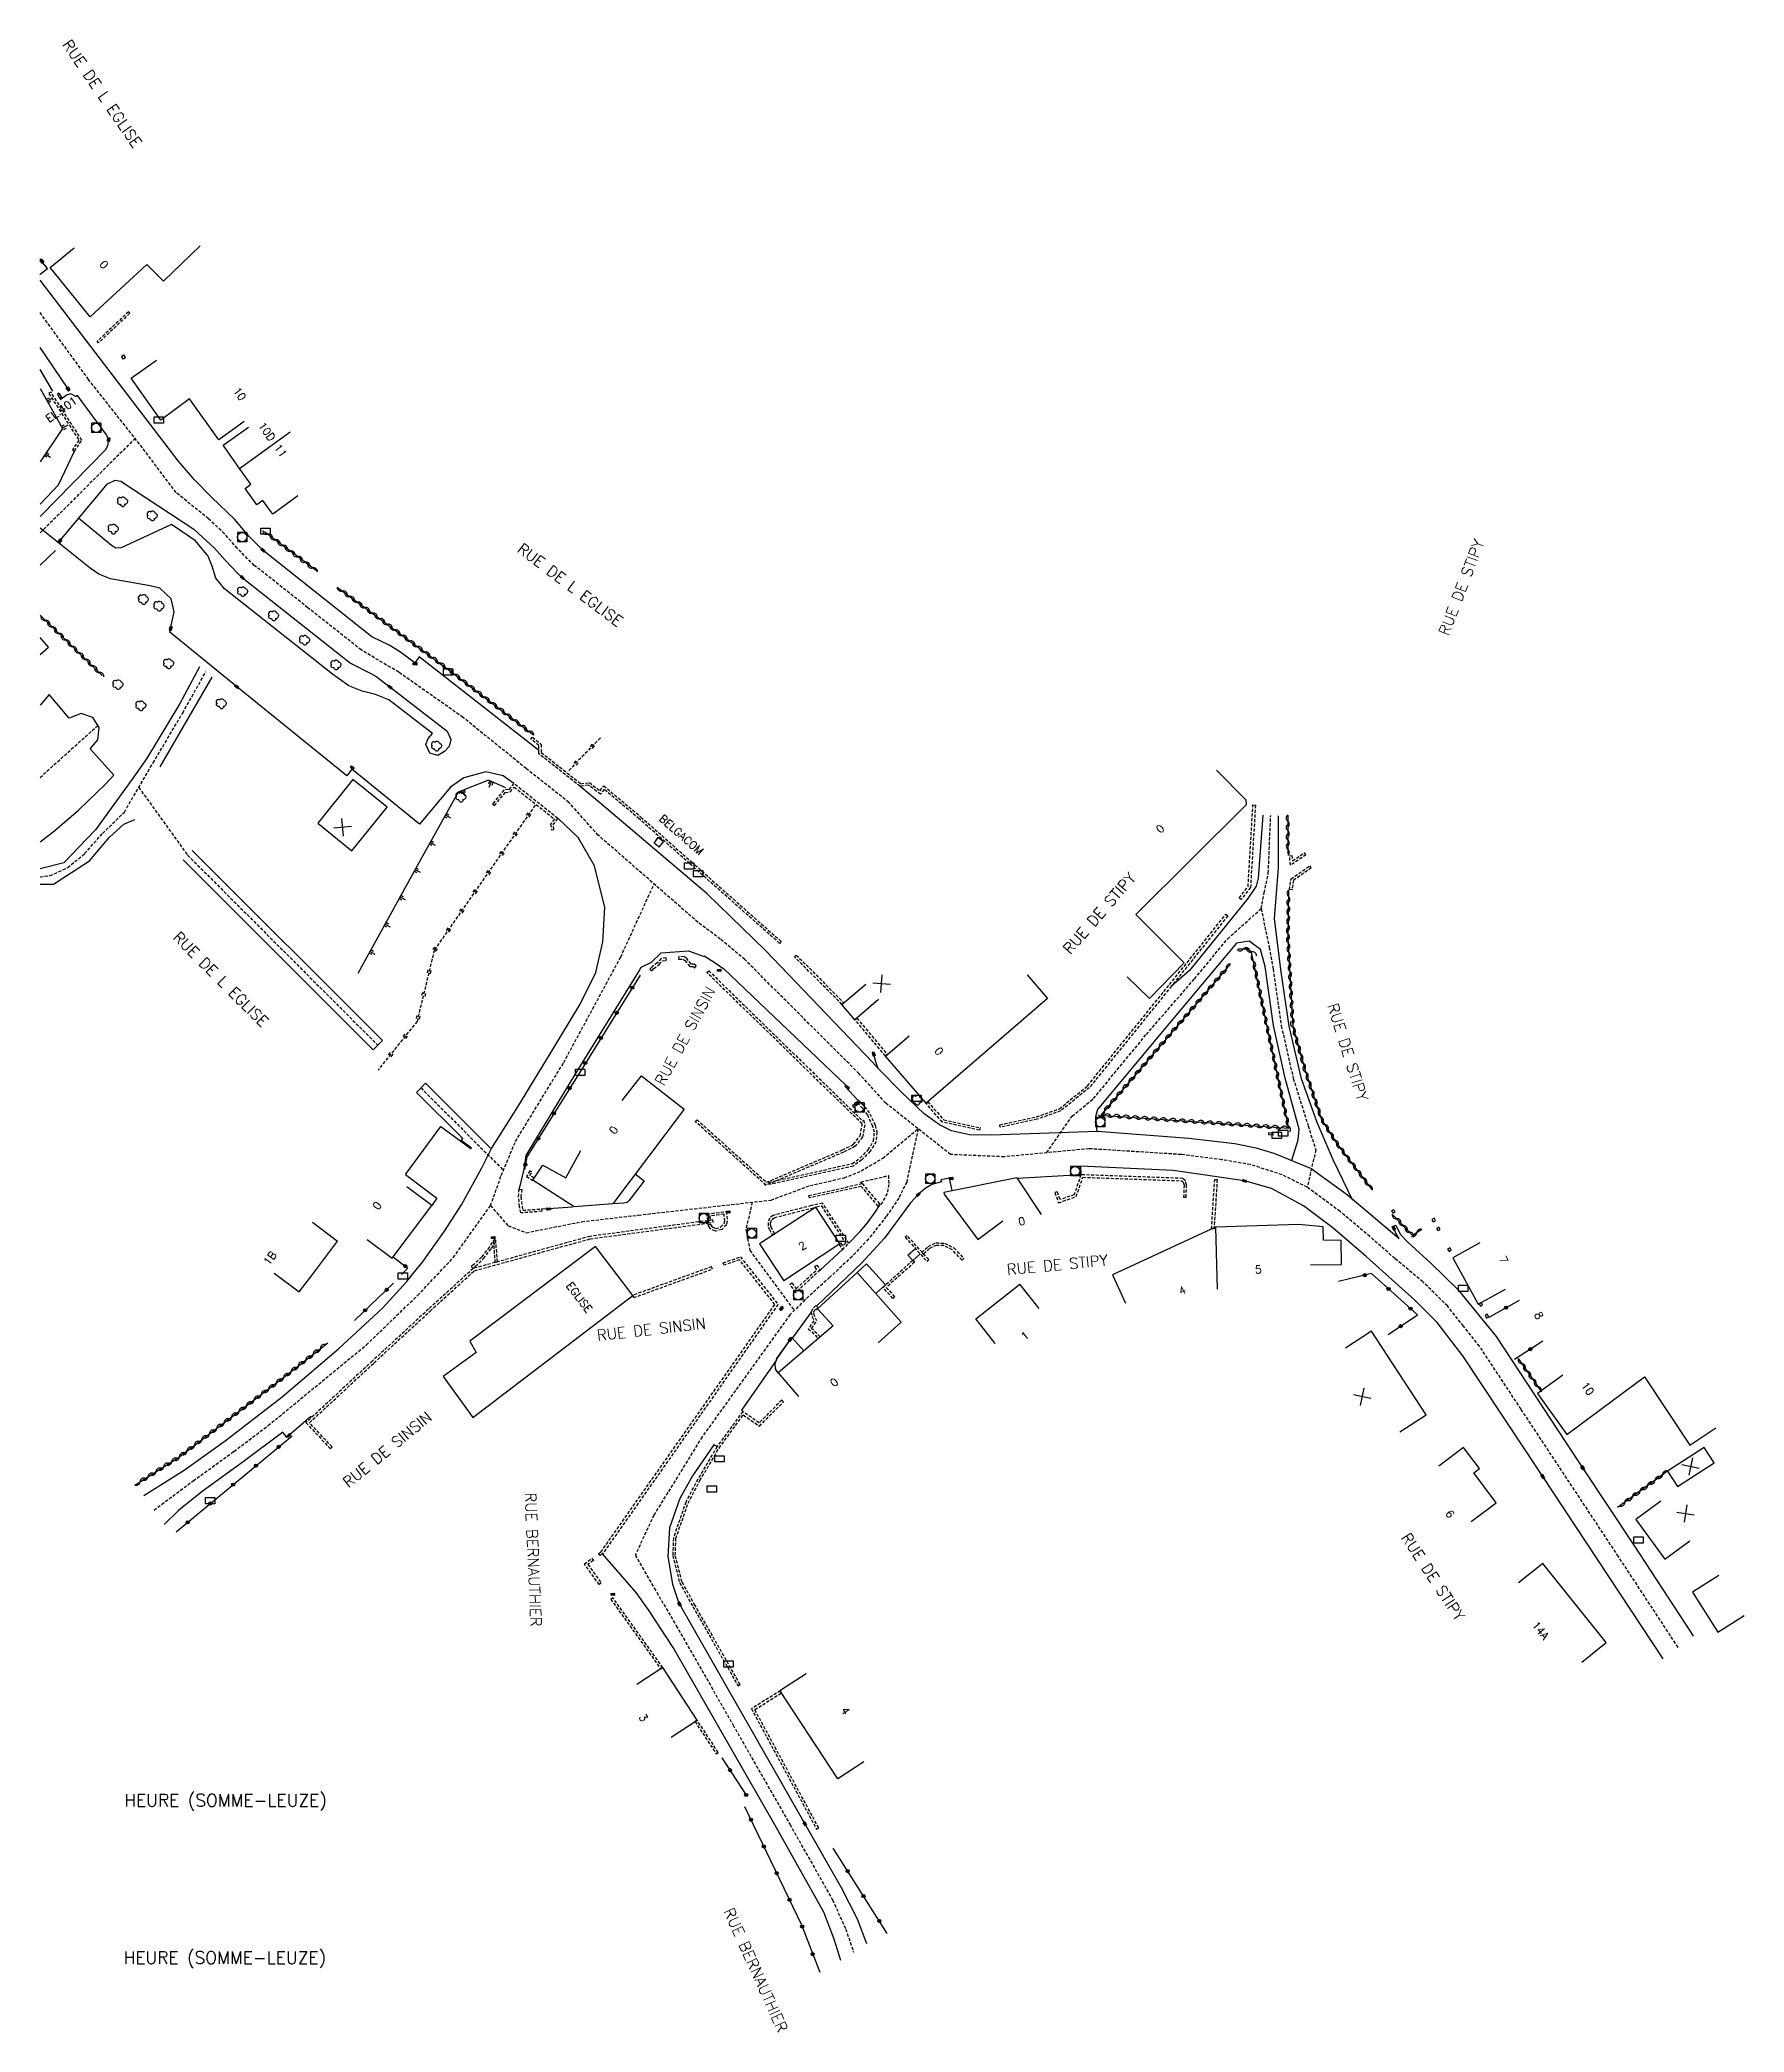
# Model space of a CAD drawing. Header units: millimetres. Extents: x 216000 to 216273, y 109476 to 109989.
# Drawn here: x 216000 to 216273.4, y 109476 to 109795.6 of the extents above; entities that cross this region are included whole.
import ezdxf
from ezdxf.enums import TextEntityAlignment as Align

# ---------------------------------------------------------------- set-up
doc = ezdxf.new("R2010")
doc.units = ezdxf.units.MM
doc.linetypes.add('DASHED', pattern=[0.75, 0.5, -0.25])
doc.layers.get('0').update_dxf_attribs({"linetype": 'CONTINUOUS'})
for name, color, linetype in [('W0001', 6, 'DASHED'), ('W0008', 7, 'CONTINUOUS'), ('W0100', 7, 'CONTINUOUS'), ('W0105', 7, 'CONTINUOUS'), ('W0112', 1, 'DASHED'), ('W0211', 2, 'CONTINUOUS'), ('W0220', 5, 'DASHED'), ('W0300', 7, 'CONTINUOUS'), ('W0310', 3, 'CONTINUOUS'), ('W0322', 7, 'CONTINUOUS'), ('W0400', 7, 'CONTINUOUS'), ('W0420', 7, 'CONTINUOUS'), ('W0980', 7, 'CONTINUOUS'), ('W0984', 7, 'CONTINUOUS'), ('W0989', 7, 'CONTINUOUS'), ('W0991', 7, 'CONTINUOUS'), ('W1102', 7, 'CONTINUOUS'), ('W1471', 7, 'CONTINUOUS')]:
    doc.layers.add(name, color=color, linetype=linetype)
doc.styles.get("Standard").update_dxf_attribs({"font": 'romans.shx', "width": 0.85})

msp = doc.modelspace()

# ---------------------------------------------------------------- texts
at = {"layer": 'W0980'}
for p in [(216029.76, 109513.04), (216029.65, 109487.8)]:
    msp.add_text('HEURE (SOMME-LEUZE)', height=2, dxfattribs=at).set_placement(p, align=Align.MIDDLE)
at = {"layer": 'W0984'}
for s, rotation, p in [('EL.401', 35.2809, (216003.42, 109736.27)), ('BELGACOM', 318.6406, (216102.9, 109668.05)), ('EGLISE', 307.1796, (216086.54, 109593.85)), ('8', 301.5805, (216240.47, 109590.93))]:
    msp.add_text(s, height=1.25, rotation=rotation, dxfattribs=at).set_placement(p, align=Align.MIDDLE)
at = {"layer": 'W0989'}
for s, rotation, p in [('RUE DE L EGLISE', 304.486, (216009.98, 109786.94)), ('RUE DE L EGLISE', 322.9757, (216085.07, 109708.14)), ('RUE DE STIPY', 69.0332, (216228.05, 109707.75)), ('RUE DE STIPY', 49.0172, (216169.98, 109655.47)), ('RUE DE L EGLISE', 315.0404, (216029.01, 109644.89)), ('RUE DE SINSIN', 61.5994, (216103.49, 109635.77)), ('RUE DE STIPY', 287.4977, (216209.81, 109633.19)), ('RUE DE STIPY', 5.4765, (216163.22, 109599.07)), ('RUE DE SINSIN', 6.457, (216098.08, 109588.73)), ('RUE DE SINSIN', 39.4153, (216055.72, 109569.45)), ('RUE BERNAUTHIER', 272.4717, (216079.15, 109551.8)), ('RUE DE STIPY', 303.3308, (216223.5, 109549.02)), ('RUE BERNAUTHIER', 294.1691, (216114.84, 109485.95))]:
    msp.add_text(s, height=1.75, rotation=rotation, dxfattribs=at).set_placement(p, align=Align.MIDDLE)
at = {"layer": 'W0991'}
for s, height, rotation, p in [('0', 1.25, 309.0412, (216010.26, 109759.51)), ('10', 1.25, 305.5272, (216032.03, 109738.78)), ('10D', 1.249, 305.3571, (216036.4, 109732.73)), ('11', 1.25, 305.938, (216038.6, 109729.66)), ('0', 1.25, 44.8705, (216179.72, 109669.01)), ('0', 1.25, 310.6461, (216144.22, 109633.33)), ('0', 1.25, 52.9991, (216092.02, 109620.68)), ('0', 1.25, 53.0376, (216054.08, 109608.56)), ('0', 1.25, 11.3457, (216157.51, 109606.06)), ('1B', 1.25, 52.9231, (216036.89, 109600.13)), ('2', 1.25, 33.0495, (216122.31, 109602.13)), ('5', 1.25, 1.6007, (216195.47, 109598.32)), ('7', 1.25, 298.9747, (216234.83, 109599.86)), ('4', 1.25, 24.8624, (216183.27, 109594.95)), ('1', 1.25, 38.2969, (216158.02, 109587.69)), ('0', 1.25, 40.6762, (216127.41, 109580.21)), ('10', 1.25, 305.524, (216248.32, 109579.21)), ('6', 1.25, 306.8196, (216226.23, 109559.11)), ('14A', 1.25, 308.6722, (216240.74, 109540.44)), ('4', 1.25, 303.2949, (216129.22, 109527.52)), ('3', 1.25, 303.0639, (216096.81, 109526.42))]:
    msp.add_text(s, height=height, rotation=rotation, dxfattribs=at).set_placement(p, align=Align.MIDDLE)

# ---------------------------------------------------------------- blocks, each defined once
blk = doc.blocks.new('T400')
for p, q in [((-0.15, 0.3), (0.15, 0.3)), ((-0.15, -0.25), (-0.15, 0.3)), ((-0.15, 0.15), (0.15, 0.15)), ((-0.15, 0), (0.15, 0)), ((0.15, 0.3), (0.15, -0.25)), ((-0.15, -0.15), (0.15, -0.15)), ((-0.15, -0.25), (-0.15, -0.3)), ((-0.15, -0.3), (0.15, -0.3)), ((0.15, -0.3), (0.15, -0.25))]:
    blk.add_line(p, q)
blk = doc.blocks.new('T1471')
at = {"color": 0, "linetype": 'Continuous', "flags": 128}
blk.add_lwpolyline([(-0.75, -0.5), (-0.75, 0.5), (0.75, 0.5), (0.75, -0.5), (-0.75, -0.5)], dxfattribs=at)
blk = doc.blocks.new('t991o')
at = {"color": 0, "linetype": 'Continuous'}
for p, q in [((-1, 1), (1, -1)), ((-1, -1), (1, 1))]:
    blk.add_line(p, q, dxfattribs=at)
blk = doc.blocks.new('T420')
for p, q in [((0.75, 0.75), (-0.75, 0.75)), ((-0.75, 0.75), (-0.75, -0.75)), ((0.75, 0.75), (0.75, -0.75)), ((0.75, -0.75), (-0.75, -0.75))]:
    blk.add_line(p, q)
blk.add_ellipse((0, 0), major_axis=(-0.53, 0.53), ratio=1, start_param=3.926991, end_param=10.210176)
blk = doc.blocks.new('T300')
for p, q in [((-0.8, 0.51), (-0.86, 0.34)), ((-0.86, 0.34), (-0.86, 0.17)), ((-0.86, 0.17), (-0.74, 0.06)), ((-0.69, 0.63), (-0.8, 0.51)), ((-0.8, -0.06), (-0.74, 0.06)), ((-0.74, 0.06), (-0.69, 0.11)), ((-0.57, 0.69), (-0.69, 0.63)), ((-0.46, 0.69), (-0.57, 0.69)), ((-0.29, 0.63), (-0.46, 0.69)), ((-0.29, 0.63), (-0.17, 0.74)), ((-0.23, 0.57), (-0.29, 0.63)), ((-0.17, 0.74), (-0.06, 0.8)), ((-0.06, 0.8), (0.06, 0.8)), ((0.06, 0.8), (0.23, 0.74)), ((0.23, 0.74), (0.34, 0.63)), ((0.34, 0.63), (0.4, 0.51)), ((0.46, 0.46), (0.34, 0.46)), ((0.4, 0.51), (0.4, 0.46)), ((0.57, 0.4), (0.46, 0.46)), ((0.57, 0.4), (0.69, 0.29)), ((0.69, 0.29), (0.74, 0.17)), ((0.74, 0.06), (0.69, -0.17)), ((0.74, 0.17), (0.74, 0.06)), ((-0.8, -0.17), (-0.8, -0.06)), ((-0.8, -0.23), (-0.8, -0.17)), ((-0.74, -0.34), (-0.8, -0.23)), ((-0.69, -0.4), (-0.74, -0.34)), ((-0.51, -0.46), (-0.69, -0.4)), ((-0.4, -0.46), (-0.51, -0.46)), ((-0.4, -0.46), (-0.34, -0.46)), ((-0.34, -0.46), (-0.34, -0.4)), ((-0.34, -0.51), (-0.34, -0.46)), ((-0.29, -0.63), (-0.34, -0.51)), ((-0.17, -0.74), (-0.29, -0.63)), ((-0.06, -0.8), (-0.17, -0.74)), ((0.06, -0.8), (-0.06, -0.8)), ((0.17, -0.74), (0.06, -0.8)), ((0.23, -0.69), (0.17, -0.74)), ((0.29, -0.46), (0.23, -0.46)), ((0.29, -0.63), (0.23, -0.69)), ((0.46, -0.4), (0.29, -0.46)), ((0.34, -0.51), (0.29, -0.63)), ((0.34, -0.51), (0.34, -0.46)), ((0.57, -0.34), (0.46, -0.4)), ((0.63, -0.29), (0.57, -0.34)), ((0.69, -0.17), (0.63, -0.29))]:
    blk.add_line(p, q)
blk = doc.blocks.new('t220o')
at = {"color": 0, "linetype": 'Continuous'}
for p, q in [((-0.25, 0.25), (0.25, 0.25)), ((-0.25, -0.25), (0.25, -0.25))]:
    blk.add_line(p, q, dxfattribs=at)
blk = doc.blocks.new('t310o')
at = {"color": 0, "linetype": 'Continuous'}
for centre, start, end in [((-0.5, 0.38), 216.8699, 323.1304), ((0.5, -0.37), 36.8699, 143.1303)]:
    blk.add_arc(centre, 0.625, start, end, dxfattribs=at)
blk = doc.blocks.new('t322o')
at = {"color": 0, "linetype": 'Continuous'}
for radius in [0.25, 0.15]:
    blk.add_circle((0, 0), radius, dxfattribs=at)
blk = doc.blocks.new('t211o')
at = {"color": 0, "linetype": 'Continuous'}
for p, q in [((-0.29, 0.5), (-0.29, 0)), ((0, 1), (0, 0)), ((0.29, 0.5), (0.29, 0))]:
    blk.add_line(p, q, dxfattribs=at)

# ---------------------------------------------------------------- linework, layer by layer
at = {"layer": 'W0001'}
msp.add_line((216061.13, 109627.45), (216074.35, 109614.23), dxfattribs=at)
for points in [[(216262.82, 109537.7), (216253.23, 109552.3), (216237.62, 109575.92), (216230.95, 109586.02), (216228.38, 109589.24), (216225.81, 109592.47), (216221.86, 109596.35), (216217.37, 109600.09), (216213.35, 109603.6), (216208.58, 109607.63), (216203.32, 109611.51), (216199.27, 109613.52), (216194.19, 109615.15), (216189.61, 109615.93), (216183.07, 109616.76), (216168.3, 109617.69), (216154.7, 109616.39), (216146.08, 109616.76), (216135.69, 109625.02), (216131.39, 109629.75), (216113.07, 109648.03), (216109.15, 109651.32), (216105.57, 109654), (216089.55, 109667.99), (216084.87, 109673.25), (216078.02, 109678.66), (216067.86, 109686.88), (216057.55, 109694.13), (216051.54, 109697.7), (216042.96, 109704.48), (216034.38, 109711.27), (216031.62, 109714), (216029.6, 109716.35), (216027.03, 109718.74), (216021.82, 109722.95), (216016.43, 109730.13), (216007.78, 109741.09), (216000, 109751.82)], [(216015.28, 109731.66), (216000, 109716.44)], [(216000, 109661.32), (216001.61, 109661.5), (216004.44, 109662.78), (216007.16, 109665.04), (216010.02, 109668.27), (216013.53, 109671.7), (216018.15, 109679.6), (216022.89, 109687.58), (216026.58, 109694.17)], [(216000, 109677.25), (216009.29, 109685.6)], [(216015.84, 109675.65), (216023.68, 109664.78), (216054.2, 109634.3)], [(216161.5, 109617.04), (216165.6, 109622.94), (216169.02, 109625.73), (216177.5, 109636.03), (216185.22, 109644.93), (216190.55, 109651.37), (216195.92, 109656.2), (216196.42, 109658.73), (216197.07, 109661.91), (216197.45, 109671.15)], [(216018.3, 109559.74), (216024.58, 109564.42), (216031.12, 109569.15), (216036.6, 109573.28), (216052.36, 109586.23), (216060.59, 109594.17), (216066.31, 109600.23), (216072.27, 109608.56), (216074.01, 109613.41), (216076.28, 109618.85), (216084.02, 109631.52), (216093.17, 109648.44), (216098.52, 109660.16)], [(216195.92, 109656.2), (216197.21, 109649.98), (216197.85, 109646.49), (216199.15, 109637.41), (216201.08, 109628.95), (216203.47, 109621.37), (216204.68, 109617.51), (216203.32, 109611.51)], [(216072.27, 109608.56), (216075.12, 109605.33), (216077.99, 109604.22), (216086.94, 109605.99), (216096, 109607.05), (216117.32, 109609.46), (216123.55, 109611.81), (216129.06, 109613.03), (216131.77, 109614.13), (216135.21, 109616.19), (216140.89, 109620.89), (216139.05, 109612.35), (216137.78, 109609.75), (216135.77, 109606.84), (216132.92, 109603.22), (216130.28, 109600.41), (216126.69, 109597.05), (216122.73, 109593.44), (216120.32, 109591.06), (216106.22, 109571.46), (216098.48, 109558.9), (216095.5, 109552.5), (216098.56, 109547.18), (216102.09, 109541.17), (216111.2, 109525.24), (216120.3, 109509.32), (216127.16, 109497.19), (216129.26, 109492.52), (216130.54, 109488.83)], [(216114.27, 109609.12), (216113.25, 109604.75), (216113.89, 109601.38), (216121.01, 109591.74)]]:
    msp.add_lwpolyline(points, dxfattribs=at)
at = {"layer": 'W0008'}
for p, q in [((216027.58, 109693.36), (216019.21, 109678.96)), ((216065.32, 109684.64), (216056.15, 109691.73)), ((216133.51, 109631.62), (216134.5, 109630.57)), ((216116.25, 109612.01), (216116.48, 109611.83)), ((216128.75, 109601.5), (216125.18, 109598.23)), ((216220.58, 109593.39), (216224.15, 109589.84))]:
    msp.add_line(p, q, dxfattribs=at)
for points in [[(216000, 109757.93), (216000.02, 109757.96), (216001.21, 109758.9), (216000.31, 109760.02), (216000, 109760.46)], [(216080, 109681.65), (216060.81, 109696.59), (216060.15, 109695.62), (216057.69, 109697.44), (216056.02, 109698.45), (216053.24, 109699.82), (216036.33, 109713.2), (216035.76, 109713.71), (216033.54, 109715.92), (216031.2, 109718.66), (216027.55, 109722.16), (216024.81, 109724.98), (216022.19, 109728.06), (216000, 109757.04)], [(216004.51, 109739.58), (216000, 109746.2)], [(216000, 109719.12), (216010.6, 109729.9), (216010.94, 109730.64), (216011.01, 109731.46), (216010.67, 109732.2), (216006, 109738.54), (216005.74, 109738.37), (216004.97, 109738.79), (216004.34, 109738.61), (216003.23, 109737.82)], [(216002.97, 109714.93), (216003.18, 109715.18), (216010.84, 109724.34), (216012.04, 109724.93), (216012.99, 109724.78), (216024.68, 109717.07), (216028.01, 109714.05), (216029.7, 109712.08), (216031.73, 109709.94), (216032.44, 109709.33), (216049.83, 109695.58), (216052.99, 109693.99), (216053.88, 109693.48), (216056.17, 109691.73)], [(216076, 109676.27), (216074.33, 109677.49), (216071.54, 109678.13), (216068, 109677.17), (216065.85, 109675.68), (216060.89, 109669.77), (216050.04, 109678.57), (216049.23, 109677.53), (216031.55, 109691.82), (216020.81, 109700.54), (216020.96, 109701.16), (216021.54, 109703.8), (216021.06, 109705.9), (216019.25, 109707.6), (216017.69, 109708.01), (216011.31, 109709.09), (216009.44, 109709.85), (216008.03, 109710.8), (216000, 109717.26)], [(216065.3, 109684.65), (216065.92, 109683.32), (216065.64, 109682.21), (216064.9, 109681.39), (216063.85, 109680.79), (216062.54, 109681.16), (216061.92, 109682.55), (216062.27, 109683.51), (216062.95, 109684.29), (216055.98, 109689.7), (216053.82, 109690.56), (216051.71, 109691.08), (216049.53, 109691.96), (216046.91, 109693.8), (216029.62, 109707.51), (216028.23, 109709.19), (216027.61, 109711.13), (216026.98, 109712.73), (216024.92, 109715.18), (216021.12, 109717.84), (216013.02, 109714.06), (216012.18, 109714.04), (216011.48, 109714.44), (216006.15, 109718.82)], [(216000, 109711.32), (216002.46, 109713.64)], [(216025.58, 109694.97), (216022.39, 109689), (216017.1, 109680.24), (216014.76, 109676.95), (216008.88, 109668.84), (216003.84, 109663.56), (216000, 109662.61)], [(216000, 109666.9), (216002.37, 109668.72), (216006.17, 109672), (216010.49, 109676.19), (216011.84, 109677.64), (216008.07, 109681.85), (216009.3, 109683.3), (216009.5, 109685.27), (216008.47, 109686.89), (216006.61, 109687.51), (216004.68, 109686.76), (216001.45, 109690.55), (216000, 109688.83)], [(216133.51, 109631.62), (216116.42, 109649.49), (216107.06, 109658.56), (216090.14, 109672.91), (216086.63, 109675.84)], [(216000, 109660.12), (216002.14, 109660.12), (216007.96, 109663.88), (216011.16, 109667.69), (216013.44, 109669.74), (216015.23, 109670.51)], [(216016.66, 109562.05), (216023.13, 109566.14), (216029.68, 109570.85), (216038.85, 109577.88), (216047.87, 109585.57), (216054.93, 109592.1), (216058.86, 109596.39), (216060.09, 109597.96), (216061.39, 109599.48), (216064.88, 109604.47), (216067.6, 109608.69), (216070.9, 109614.64), (216072.44, 109617.75), (216076.68, 109624.43), (216082.01, 109633.19), (216086.66, 109640.86), (216089.18, 109645.95), (216090.31, 109650.86), (216090.61, 109656.39), (216088.96, 109663.06), (216086.35, 109667.61), (216083.11, 109670.65)], [(216196.19, 109671.19), (216195.43, 109661.09), (216195.14, 109659.8), (216193.79, 109657.81), (216184.42, 109646.29), (216181.53, 109643.77)], [(216210.64, 109609.39), (216207.5, 109615.92), (216204.91, 109621.91), (216202.38, 109628.88), (216200.39, 109637.34), (216199.12, 109646.04), (216198.04, 109654.59), (216198.72, 109662.73), (216198.71, 109671.11)], [(216024.39, 109665.54), (216054.95, 109635.07), (216053.45, 109633.53), (216022.96, 109664.01)], [(216076.9, 109611.2), (216077.12, 109612.18), (216077.68, 109614.42), (216078, 109616.6), (216086.03, 109629.84), (216096.03, 109646.02), (216096.46, 109646.82), (216098.12, 109647.63), (216099.66, 109649.09), (216104.07, 109649.45), (216106.55, 109648.54)], [(216200.87, 109615.85), (216201.86, 109619.1), (216202.03, 109620.83), (216199.78, 109629.02), (216197.9, 109637.48), (216196.58, 109646.93), (216195.84, 109649.65), (216193.99, 109651.01), (216191.98, 109650.68), (216180.05, 109636.44), (216169.69, 109623.98), (216169.35, 109622.8), (216169.56, 109620.48)], [(216106.57, 109648.62), (216108.31, 109647.5), (216109.73, 109646.57), (216129.28, 109627.89), (216129.13, 109627.73), (216131.27, 109625.41)], [(216203.9, 109614.51), (216197.99, 109616.94), (216195.13, 109617.76), (216191.69, 109618.48), (216184.31, 109619.32), (216169.68, 109620.48), (216152.58, 109619.86), (216149.14, 109619.94), (216146.26, 109620.56), (216144.34, 109621.52), (216141.87, 109623.31), (216138.24, 109626.75), (216134.5, 109630.57), (216134.11, 109631.62), (216133.76, 109632.87)], [(216058.63, 109613.55), (216064.3, 109621.27), (216069.13, 109617.71), (216069.21, 109617.79), (216067.59, 109618.99), (216067.82, 109619.31), (216060.4, 109626.71), (216061.86, 109628.19), (216072.26, 109617.76)], [(216220.58, 109593.39), (216212.79, 109600.43), (216207.4, 109604.98), (216202.73, 109608.51), (216197.6, 109611.31), (216193.25, 109612.54), (216181.83, 109614.21), (216166.92, 109614.91), (216167.01, 109613.53), (216156.82, 109612.92)], [(216203.92, 109614.5), (216209.76, 109610.27), (216218.06, 109603.27), (216217.51, 109604.17), (216217.2, 109604.95), (216217.08, 109605.27), (216217.52, 109605.45), (216218.2, 109603.98), (216219.43, 109602.72), (216223.13, 109599.32), (216227.47, 109595.1), (216233.62, 109587.57), (216247.49, 109566.52), (216255.69, 109554.09), (216264.9, 109540.06), (216265.21, 109539.52)], [(216146.34, 109610.98), (216145.9, 109612.96), (216144.53, 109612.68), (216144.64, 109612.39), (216143.1, 109611.93), (216142, 109611.33), (216140.89, 109610.33), (216139.66, 109609.01), (216135.5, 109603.36), (216131.81, 109599.31), (216124.6, 109592.43)], [(216085.44, 109608.34), (216081.58, 109608.03), (216080.46, 109607.98)], [(216129.79, 109602.52), (216131.59, 109604.39), (216132.77, 109605.82), (216133.97, 109607.5), (216134.81, 109608.74)], [(216123.72, 109591.46), (216120.73, 109587.34), (216120.63, 109587.44), (216120.34, 109587.07), (216118.2, 109584.04), (216118.12, 109583.74), (216112.55, 109575.75), (216112.75, 109575.56)], [(216260.43, 109535.88), (216241.09, 109565.14), (216228.28, 109584.47), (216224.15, 109589.84)], [(216043.56, 109574.59), (216043.43, 109574.74), (216039.91, 109571.67), (216039.58, 109571.38), (216038.94, 109572.2), (216032.57, 109567.45), (216026.02, 109562.7), (216022.22, 109559.65), (216019.94, 109557.43)], [(216108.62, 109569.9), (216108.1, 109570.21), (216104.69, 109565.23), (216102.67, 109561.57), (216100.97, 109556.9), (216100.73, 109552.3), (216101.46, 109547.85), (216102.45, 109544.93), (216102.59, 109544.66), (216122.72, 109509.4), (216128.54, 109499.17), (216131.13, 109494.15), (216132.59, 109490.2)], [(216128.49, 109487.47), (216127.39, 109490.89), (216125.78, 109495.22), (216117.88, 109509.23), (216101.6, 109537.68), (216097.64, 109543.74), (216095.66, 109546.51), (216090.27, 109552.71)]]:
    msp.add_lwpolyline(points, dxfattribs=at)
at = {"layer": 'W0100'}
for p, q in [((216003.02, 109738.9), (216002.79, 109738.74)), ((216002.79, 109738.74), (216003.2, 109738.06)), ((216193.49, 109673.66), (216188.76, 109678.4)), ((216100.03, 109666.93), (216099.2, 109667.63)), ((216099.35, 109666.04), (216100.03, 109666.93)), ((216197.87, 109620.14), (216197.16, 109620.23)), ((216197.86, 109619.85), (216197.87, 109620.14)), ((216156.72, 109613.04), (216160.64, 109607.15)), ((216043.74, 109605.89), (216047.73, 109602.88)), ((216128.32, 109602.45), (216119.34, 109596.52)), ((216160.31, 109592.05), (216157.22, 109595.97))]:
    msp.add_line(p, q, dxfattribs=at)
for points in [[(216025.7, 109762.55), (216019.79, 109756.85), (216017.13, 109759.53), (216008.03, 109751.14), (216001.61, 109759.06), (216005.49, 109762.21)], [(216032.75, 109734.34), (216028.68, 109731.43), (216024, 109737.99), (216019.41, 109734.57), (216014.6, 109741.28), (216018.67, 109744.19)], [(216003.02, 109738.9), (216003.44, 109738.22), (216003.2, 109738.06)], [(216041.38, 109722.4), (216037.33, 109719.46), (216035.73, 109721.67), (216034.79, 109721), (216032.89, 109723.6), (216033.85, 109724.29), (216032.02, 109726.81), (216029.36, 109730.56), (216033.44, 109733.45)], [(216001.34, 109698.16), (216000, 109699.68)], [(216000, 109696.99), (216001.34, 109698.16)], [(216050.03, 109665.46), (216055.69, 109672.49), (216050.21, 109676.9), (216044.55, 109669.89), (216050.03, 109665.46)], [(216193.49, 109673.66), (216193.5, 109672.85), (216175.81, 109655.24), (216183.55, 109647.53), (216178, 109641.78), (216174.4, 109645.25)], [(216099.35, 109666.04), (216098.52, 109666.73), (216099.2, 109667.63)], [(216134.55, 109641.64), (216130.75, 109638.39), (216128.67, 109640.83), (216132.47, 109644.07)], [(216158.37, 109645.59), (216161.64, 109641.81), (216142.15, 109625), (216135.66, 109632.55), (216139.46, 109635.81)], [(216093.42, 109625.41), (216096.48, 109629.36), (216103.33, 109624.06), (216091.89, 109608.87), (216085.69, 109608.35), (216079.05, 109612.63), (216080.69, 109615.05), (216084.35, 109613.04), (216086.76, 109617.41)], [(216197.86, 109619.85), (216197.15, 109619.94), (216197.16, 109620.23)], [(216052.49, 109603.12), (216056.49, 109600.12), (216062.86, 109608.58), (216058.86, 109611.59)], [(216156.72, 109613.04), (216145.01, 109610.69), (216145.07, 109610.42), (216150.44, 109603.15), (216154.46, 109606.12)], [(216128.32, 109602.45), (216124.46, 109608.31), (216115.41, 109602.42), (216119.35, 109596.52)], [(216203.82, 109599.07), (216208.82, 109599.14), (216208.77, 109602.99), (216205.94, 109603), (216205.89, 109605.16), (216201.95, 109605.51), (216188.6, 109605.13), (216172.06, 109597.47), (216174.17, 109592.94)], [(216037.58, 109597.73), (216041.57, 109594.71), (216043.38, 109597.11), (216047.73, 109602.88)], [(216069.42, 109574.57), (216095.09, 109594.16), (216089.14, 109602), (216068.97, 109586.82), (216069.96, 109584.99), (216064.66, 109581.16), (216069.42, 109574.57)], [(216231.03, 109602.6), (216226.65, 109600.18), (216230.76, 109592.76), (216235.13, 109595.18)], [(216134.45, 109586.57), (216138.18, 109589.89), (216131.09, 109597.86), (216124.74, 109592.02), (216127.24, 109589.29), (216118.43, 109581.72), (216121.69, 109577.93)], [(216153.24, 109586.46), (216150.14, 109590.39), (216157.22, 109595.97)], [(216218.19, 109572.28), (216222.38, 109575.01), (216213.63, 109588.45), (216209.44, 109585.72)], [(216244.34, 109581.35), (216240.27, 109578.44), (216244.98, 109571.84), (216257.45, 109581.12), (216264.7, 109570.15), (216268.87, 109572.9)], [(216229.62, 109557.92), (216233.62, 109560.91), (216230.04, 109565.7), (216230.98, 109566.41), (216228.4, 109569.79), (216224.43, 109566.75)], [(216268.6, 109567.29), (216266.99, 109569.78), (216261.13, 109565.99), (216262.74, 109563.5), (216268.6, 109567.29)], [(216260.06, 109561.18), (216256.02, 109558.24), (216260.67, 109551.86), (216264.71, 109554.8)], [(216247.39, 109535.34), (216251.29, 109538.46), (216241.12, 109551.17), (216237.22, 109548.05)], [(216269.36, 109549.21), (216265.14, 109546.54), (216269.2, 109540.15), (216273.42, 109542.82)], [(216101.24, 109523.29), (216105.43, 109526.01), (216099.92, 109534.47), (216095.73, 109531.74)], [(216132.2, 109519.35), (216128.02, 109516.6), (216118.72, 109530.76), (216122.9, 109533.5)]]:
    msp.add_lwpolyline(points, dxfattribs=at)
at = {"layer": 'W0105'}
for p, q in [((216095.49, 109613.65), (216096.94, 109612.52)), ((216140.03, 109599.78), (216141.2, 109600.84)), ((216134.13, 109594.5), (216135.64, 109595.85))]:
    msp.add_line(p, q, dxfattribs=at)
for points in [[(216058.64, 109613.56), (216063.65, 109609.76), (216062.86, 109608.59)], [(216096.94, 109612.52), (216094.84, 109609.82), (216094.48, 109609.35), (216094.2, 109609.08), (216093.69, 109608.96), (216091.85, 109608.87)], [(216140.03, 109599.78), (216139.24, 109600.61), (216140.44, 109601.7)], [(216131.09, 109597.86), (216132.6, 109599.21), (216135.64, 109595.85)], [(216118.43, 109581.71), (216118.02, 109582.38), (216117.96, 109583.26), (216118.2, 109584.04), (216120.61, 109587.4), (216122.56, 109585.27)]]:
    msp.add_lwpolyline(points, dxfattribs=at)
at = {"layer": 'W0112'}
for p, q in [((216014.18, 109751.95), (216009.19, 109747.21)), ((216014.39, 109751.7), (216014.18, 109751.95)), ((216013.07, 109744.79), (216013.39, 109745.03)), ((216013.4, 109744.34), (216013.07, 109744.79)), ((216006.7, 109731.36), (216001.76, 109739.05)), ((216005.54, 109729.58), (216006.7, 109731.36)), ((216080.02, 109682.36), (216078.76, 109683.4)), ((216074.43, 109675.2), (216072.61, 109673.01)), ((216195.01, 109672.82), (216194.21, 109659.6)), ((216200.96, 109663.87), (216202.89, 109665.16)), ((216203.11, 109664.82), (216202.89, 109665.16)), ((216200.62, 109663.17), (216200.47, 109664.7)), ((216203.11, 109664.82), (216200.62, 109663.17)), ((216200.72, 109660.96), (216203.74, 109663.06)), ((216203.97, 109662.73), (216201.1, 109660.74)), ((216203.97, 109662.73), (216203.74, 109663.06)), ((216194.21, 109659.6), (216192.7, 109657.66)), ((216200.48, 109659.25), (216200.72, 109660.96)), ((216098.19, 109646.89), (216097.85, 109646.51)), ((216103.29, 109648.49), (216102.47, 109648.52)), ((216121.05, 109648.48), (216121.34, 109648.76)), ((216128.67, 109640.83), (216121.05, 109648.48)), ((216130.75, 109638.39), (216131.05, 109638.64)), ((216135.66, 109632.56), (216130.75, 109638.39)), ((216144.78, 109621.95), (216142.14, 109624.97)), ((216116.49, 109611.84), (216105.14, 109622.04)), ((216150.74, 109620.68), (216144.78, 109621.95)), ((216159.98, 109622.41), (216154.07, 109621.13)), ((216078.58, 109614.17), (216078.06, 109613.25)), ((216130.48, 109614.92), (216117.03, 109611.93)), ((216076.76, 109609.98), (216076.9, 109611.2)), ((216078.06, 109613.25), (216079.07, 109612.62)), ((216123.35, 109610.19), (216131.91, 109612.1)), ((216131.91, 109612.1), (216134.78, 109608.73)), ((216163.65, 109609.53), (216163.21, 109610.79)), ((216187.96, 109604.84), (216188.47, 109612.76)), ((216188.47, 109612.76), (216188.87, 109612.73)), ((216216.86, 109607.66), (216217.11, 109607.35)), ((216217.11, 109607.35), (216217.43, 109607.6)), ((216107.27, 109605.29), (216107.22, 109605.53)), ((216117.03, 109604.76), (216117.53, 109603.82)), ((216223.3, 109606.36), (216223.52, 109605.95)), ((216223.52, 109605.95), (216223.87, 109606.13)), ((216224.08, 109604.91), (216224.28, 109604.55)), ((216224.28, 109604.55), (216224.63, 109604.75)), ((216138.79, 109603.5), (216142.28, 109599.64)), ((216146.64, 109601.77), (216148.23, 109600.1)), ((216225.84, 109601.59), (216226.08, 109601.23)), ((216226.08, 109601.23), (216226.41, 109601.45)), ((216069.17, 109598.78), (216069.48, 109598.47)), ((216107.74, 109598.76), (216095.1, 109594.18)), ((216135.22, 109595.47), (216140.03, 109599.79)), ((216142.28, 109599.64), (216142.58, 109599.91)), ((216121.27, 109594.65), (216120.32, 109595.92)), ((216136.82, 109593.68), (216135.22, 109595.47)), ((216095.1, 109594.18), (216095.24, 109593.81)), ((216230.92, 109592.83), (216231.09, 109592.44)), ((216231.09, 109592.44), (216231.46, 109592.6)), ((216123.27, 109588.82), (216124.88, 109587.26)), ((216125.18, 109587.52), (216123.79, 109588.87)), ((216231.84, 109590.97), (216232.1, 109590.51)), ((216232.1, 109590.51), (216232.45, 109590.71)), ((216125.18, 109587.52), (216124.88, 109587.26)), ((216042.67, 109573.75), (216046.57, 109569.58)), ((216046.86, 109569.86), (216043.24, 109573.73)), ((216046.57, 109569.58), (216046.86, 109569.86)), ((216088.78, 109551.66), (216087.9, 109551.02)), ((216087.9, 109551.02), (216090.04, 109548.02)), ((216090.27, 109552.71), (216089.85, 109552.44)), ((216091.91, 109545.65), (216091.58, 109545.41)), ((216099.92, 109534.47), (216091.91, 109545.65)), ((216104.75, 109544.23), (216111.99, 109531.56)), ((216118.78, 109530.74), (216114.14, 109527.86)), ((216114.14, 109527.86), (216124.58, 109508.56)), ((216105.43, 109526.02), (216105.09, 109525.8)), ((216108.81, 109520.86), (216105.43, 109526.02))]:
    msp.add_line(p, q, dxfattribs=at)
for points in [[(216014.39, 109751.7), (216009.39, 109746.95), (216009.19, 109747.21)], [(216013.39, 109745.03), (216013.72, 109744.58), (216013.4, 109744.34)], [(216001.76, 109739.05), (216001.42, 109738.84), (216006.23, 109731.36)], [(216006.23, 109731.36), (216005.2, 109729.8), (216005.54, 109729.58)], [(216078.76, 109683.4), (216079.01, 109683.71), (216080.42, 109682.55), (216080.43, 109681.25), (216086.76, 109676.25), (216088.16, 109676.43), (216089.85, 109675.11), (216090.45, 109675.9), (216096.41, 109670.9), (216104.5, 109663.72)], [(216118.66, 109650.63), (216104.24, 109663.42), (216096.14, 109670.6), (216090.52, 109675.32), (216089.92, 109674.54), (216088.04, 109676.01), (216086.65, 109675.83), (216080.03, 109681.05), (216080.02, 109682.36)], [(216072.61, 109673.01), (216072.91, 109672.75), (216074.64, 109674.83), (216075.42, 109674.93), (216076.06, 109675.71), (216082.52, 109670.59), (216081.91, 109669.74)], [(216082.45, 109668.89), (216082.33, 109669.64), (216083.07, 109670.67), (216076, 109676.27), (216075.2, 109675.31), (216074.43, 109675.2)], [(216193.82, 109659.74), (216194.61, 109672.85), (216195.01, 109672.82)], [(216081.91, 109669.74), (216082.05, 109668.83), (216082.45, 109668.89)], [(216104.5, 109663.72), (216118.93, 109650.93), (216118.66, 109650.63)], [(216200.47, 109664.7), (216200.87, 109664.74), (216200.96, 109663.87)], [(216192.7, 109657.66), (216192.39, 109657.91), (216193.82, 109659.74)], [(216201.1, 109660.74), (216200.88, 109659.2), (216200.48, 109659.25)], [(216190.57, 109655.05), (216181.53, 109643.77), (216168.35, 109627.48), (216163.74, 109623.75), (216159.98, 109622.41)], [(216181.22, 109644.02), (216190.26, 109655.3), (216190.57, 109655.05)], [(216097.85, 109646.51), (216098.14, 109646.24), (216098.46, 109646.59), (216099.34, 109647.23), (216099.87, 109647.84)], [(216100.48, 109648.31), (216099.67, 109648.22), (216099.07, 109647.53), (216098.19, 109646.89)], [(216099.87, 109647.84), (216100.52, 109647.91), (216100.48, 109648.31)], [(216102.47, 109648.52), (216102.46, 109648.12), (216103.16, 109648.1), (216103.48, 109647.89), (216104.25, 109646.93), (216104.8, 109646.92)], [(216105.3, 109647.04), (216104.94, 109647.31), (216104.45, 109647.32), (216103.76, 109648.19), (216103.29, 109648.49)], [(216104.8, 109646.92), (216105.06, 109646.72), (216105.3, 109647.04)], [(216131.9, 109621.68), (216107, 109645.96), (216107.28, 109646.25)], [(216107.28, 109646.25), (216131.97, 109622.17), (216132.11, 109622.25), (216132.34, 109621.54), (216131.95, 109619.59), (216130.79, 109618.08), (216128.91, 109617.13), (216116.49, 109611.84)], [(216121.34, 109648.76), (216128.95, 109641.11), (216128.67, 109640.83)], [(216154.07, 109621.13), (216153.98, 109621.52), (216159.87, 109622.79), (216163.55, 109624.1), (216168.06, 109627.77), (216181.22, 109644.02)], [(216131.05, 109638.64), (216135.96, 109632.82), (216135.66, 109632.56)], [(216117.03, 109611.93), (216116.94, 109612.32), (216130.32, 109615.3), (216131.57, 109616.21), (216132.89, 109617.52), (216133.75, 109618.96), (216133.86, 109620.33), (216133.62, 109621.28), (216132.8, 109623.09), (216131.99, 109624.17), (216131.31, 109624.9)], [(216130.38, 109624.62), (216131.34, 109625.46), (216132.3, 109624.43), (216133.14, 109623.3), (216134, 109621.41), (216134.27, 109620.36), (216134.14, 109618.83), (216133.21, 109617.28), (216131.83, 109615.9), (216130.48, 109614.92)], [(216131.31, 109624.9), (216130.64, 109624.32), (216130.38, 109624.62)], [(216142.14, 109624.97), (216142.44, 109625.23), (216145, 109622.32)], [(216105.14, 109622.04), (216105.41, 109622.34), (216116.57, 109612.31), (216128.74, 109617.49), (216130.53, 109618.4), (216131.57, 109619.76), (216131.92, 109621.51), (216131.88, 109621.66), (216131.9, 109621.68)], [(216145, 109622.32), (216150.82, 109621.07), (216150.74, 109620.68)], [(216078.6, 109613.39), (216078.93, 109613.97), (216078.58, 109614.17)], [(216076.9, 109611.2), (216077.3, 109611.15), (216077.16, 109609.98), (216077.34, 109608.48), (216077.46, 109607.82)], [(216079.07, 109612.62), (216079.28, 109612.96), (216078.6, 109613.39)], [(216131.76, 109611.65), (216123.44, 109609.8), (216123.35, 109610.19)], [(216131.91, 109612.1), (216131.8, 109612.06), (216131.7, 109612.35), (216136.11, 109613.38), (216136.19, 109611.95), (216135.9, 109610.49), (216134.87, 109608.71)], [(216134.78, 109608.73), (216134.48, 109608.47), (216131.76, 109611.65)], [(216163.21, 109610.79), (216162.83, 109610.66), (216163.4, 109609.02), (216166.25, 109610.01), (216167.3, 109613.11), (216183.19, 109612.55), (216183.42, 109612.31), (216183.56, 109611.87)], [(216183.87, 109609.91), (216183.96, 109611.92), (216183.77, 109612.52), (216183.37, 109612.94), (216167.01, 109613.52), (216165.93, 109610.32), (216163.65, 109609.53)], [(216183.56, 109611.87), (216183.47, 109609.93), (216183.87, 109609.91)], [(216188.87, 109612.73), (216188.36, 109604.82), (216187.96, 109604.84)], [(216080.51, 109607.65), (216077.13, 109607.4), (216076.95, 109608.42), (216076.76, 109609.98)], [(216077.46, 109607.82), (216080.48, 109608.04), (216080.51, 109607.65)], [(216107.14, 109606.14), (216107.01, 109607.23), (216110.09, 109607.62), (216110.27, 109606.05), (216110.13, 109605.5), (216109.39, 109604.74), (216108.37, 109604.45), (216107.58, 109604.83), (216107.27, 109605.29)], [(216128.21, 109602.34), (216128.74, 109601.48), (216129.79, 109602.52), (216125.55, 109608.97), (216123.76, 109608.57), (216117.61, 109607), (216117.05, 109606.55), (216116.82, 109605.79), (216116.85, 109605.12), (216117.03, 109604.76)], [(216117.53, 109603.82), (216117.88, 109604.01), (216117.39, 109604.94), (216117.24, 109605.22), (216117.22, 109605.74), (216117.39, 109606.32), (216117.79, 109606.63), (216123.85, 109608.18), (216125.36, 109608.52), (216129.27, 109602.58), (216128.82, 109602.12)], [(216217.43, 109607.6), (216217.17, 109607.91), (216216.86, 109607.66)], [(216107.94, 109606.28), (216107.14, 109606.15), (216088.19, 109603.63), (216069.49, 109598.47), (216062.32, 109591.95), (216053.31, 109583.63), (216042.67, 109573.75)], [(216043.24, 109573.73), (216053.58, 109583.34), (216062.59, 109591.66), (216069.69, 109598.11), (216088.27, 109603.24), (216107.2, 109605.75)], [(216107.45, 109606.88), (216107.54, 109606.19), (216107.14, 109606.14)], [(216107.2, 109605.75), (216108.01, 109605.89), (216107.94, 109606.28)], [(216107.22, 109605.53), (216107.61, 109605.61), (216107.64, 109605.45), (216107.85, 109605.14), (216108.41, 109604.87), (216109.18, 109605.1), (216109.77, 109605.7), (216109.87, 109606.08), (216109.74, 109607.18), (216107.45, 109606.88)], [(216223.87, 109606.13), (216223.66, 109606.54), (216223.3, 109606.36)], [(216224.63, 109604.75), (216224.42, 109605.11), (216224.08, 109604.91)], [(216073.38, 109599.57), (216073.1, 109603.27), (216072.98, 109603.28), (216072.1, 109601.93), (216070.86, 109600.35), (216069.62, 109599.14), (216069.17, 109598.78)], [(216069.48, 109598.47), (216069.76, 109598.76), (216069.77, 109598.75), (216069.89, 109598.84), (216071.15, 109600.08), (216072.43, 109601.69), (216073.19, 109602.87), (216072.73, 109602.89)], [(216072.73, 109602.89), (216072.98, 109599.54), (216073.38, 109599.57)], [(216128.82, 109602.12), (216128.55, 109602.55), (216128.21, 109602.34)], [(216142.58, 109599.91), (216139.09, 109603.77), (216138.79, 109603.5)], [(216141.48, 109601.07), (216142.48, 109602.01), (216143.75, 109602.59), (216145.13, 109602.54), (216146.64, 109601.77)], [(216142.71, 109601.68), (216141.75, 109600.77), (216141.48, 109601.07)], [(216148.23, 109600.1), (216147.94, 109599.82), (216146.39, 109601.45), (216145.03, 109602.15), (216143.83, 109602.19), (216142.71, 109601.68)], [(216226.41, 109601.45), (216226.18, 109601.81), (216225.84, 109601.59)], [(216089.85, 109552.44), (216089.63, 109552.78), (216089.99, 109553), (216117.91, 109592.71), (216112.23, 109599.88)], [(216109.62, 109599.38), (216112.37, 109600.35), (216118.41, 109592.72), (216090.27, 109552.71)], [(216095.24, 109593.81), (216107.88, 109598.38), (216107.74, 109598.76)], [(216112.23, 109599.88), (216109.76, 109599.01), (216109.62, 109599.38)], [(216120.32, 109595.92), (216120.64, 109596.16), (216121.33, 109595.24), (216124.63, 109598.29)], [(216124.61, 109599.03), (216125.15, 109598.23), (216121.27, 109594.65)], [(216124.63, 109598.29), (216124.28, 109598.8), (216124.61, 109599.03)], [(216140.03, 109599.79), (216140.3, 109599.49), (216135.78, 109595.44)], [(216135.78, 109595.44), (216137.12, 109593.95), (216136.82, 109593.68)], [(216124.86, 109592.15), (216124.46, 109592.54), (216123.92, 109591.95), (216123.73, 109591.5), (216123.89, 109590.74), (216124.16, 109590.1), (216123.27, 109588.82)], [(216123.79, 109588.87), (216124.62, 109590.06), (216124.27, 109590.86), (216124.14, 109591.46), (216124.26, 109591.73), (216124.48, 109591.96)], [(216124.48, 109591.96), (216124.57, 109591.87), (216124.86, 109592.15)], [(216231.46, 109592.6), (216231.28, 109592.99), (216230.92, 109592.83)], [(216232.45, 109590.71), (216232.19, 109591.17), (216231.84, 109590.97)], [(216119.01, 109577.38), (216115.38, 109573.71), (216112.74, 109575.54), (216108.62, 109569.9), (216105.52, 109564.67), (216103.61, 109561), (216101.62, 109555.26), (216101.53, 109552.41), (216102.62, 109548.09), (216104.75, 109544.23)], [(216115.43, 109573.19), (216119.29, 109577.1), (216119.01, 109577.38)], [(216111.99, 109531.56), (216112.33, 109531.76), (216105.1, 109544.43), (216103, 109548.23), (216101.93, 109552.46), (216102.02, 109555.18), (216103.98, 109560.84), (216105.88, 109564.47), (216108.95, 109569.68), (216112.83, 109574.99), (216115.43, 109573.19)], [(216087.34, 109551.1), (216088.54, 109551.99), (216088.78, 109551.66)], [(216090.04, 109548.02), (216089.71, 109547.79), (216087.34, 109551.1)], [(216091.58, 109545.41), (216099.6, 109534.24), (216099.92, 109534.47)], [(216114.67, 109527.72), (216118.99, 109530.4), (216118.78, 109530.74)], [(216124.58, 109508.56), (216124.93, 109508.75), (216114.67, 109527.72)], [(216105.09, 109525.8), (216108.48, 109520.64), (216108.81, 109520.86)]]:
    msp.add_lwpolyline(points, dxfattribs=at)
at = {"layer": 'W0211'}
msp.add_line((216002.07, 109739.2), (216000, 109742.7), dxfattribs=at)
for points in [[(216000, 109739.65), (216003.63, 109733.2), (216000, 109727.88)], [(216000, 109721.08), (216002.97, 109724.17), (216005.54, 109729.58)], [(216074.75, 109675.57), (216071.98, 109676.8), (216067.11, 109674.88), (216061.02, 109664.05), (216051, 109645.81)]]:
    msp.add_lwpolyline(points, dxfattribs=at)
at = {"layer": 'W0220'}
msp.add_line((216089.9, 109683.59), (216084.66, 109678.18), dxfattribs=at)
msp.add_lwpolyline([(216079.42, 109672.78), (216063.25, 109649.53), (216060.49, 109638.12), (216054.24, 109630.31)], dxfattribs=at)
at = {"layer": 'W0310'}
for p, q in [((216044.52, 109710.26), (216036.03, 109716.66)), ((216000, 109703.27), (216009.99, 109693.61)), ((216200.19, 109671.22), (216200.2, 109664.99)), ((216237.16, 109584.03), (216240.77, 109578.86)), ((216261.13, 109565.99), (216253.1, 109560.12))]:
    msp.add_line(p, q, dxfattribs=at)
for points in [[(216047.67, 109707.75), (216065.48, 109694.58), (216079.16, 109684.08)], [(216200.31, 109659.17), (216200.21, 109651.49), (216200.99, 109637.3), (216203.02, 109630.06), (216205.63, 109622.4), (216208.14, 109618.44), (216213.69, 109611.15)], [(216190.97, 109647.32), (216170.2, 109623.09), (216200.34, 109621.01), (216197.03, 109636.5), (216194.39, 109649.24), (216193.75, 109649.7), (216192.25, 109649.68)], [(216221.7, 109604.74), (216220.23, 109603.77), (216217.09, 109607.06)], [(216015.22, 109563.74), (216022.22, 109568.18), (216039.32, 109581.19), (216046.18, 109586.58)]]:
    msp.add_lwpolyline(points, dxfattribs=at)
at = {"layer": 'W0322'}
for p, q in [((216050.45, 109590.13), (216056.71, 109596.1)), ((216237.3, 109593.33), (216232.43, 109590.63)), ((216241.1, 109586.82), (216236.57, 109583.9)), ((216021.85, 109556.23), (216040.45, 109571.65)), ((216109.4, 109520), (216113.42, 109513.82)), ((216135.94, 109491.8), (216127.23, 109505.5))]:
    msp.add_line(p, q, dxfattribs=at)
for points in [[(216096.28, 109645.54), (216086.54, 109629.89), (216078.09, 109616.37), (216077.74, 109614.37)], [(216056.73, 109600.3), (216059, 109598.55), (216057.98, 109597.49)], [(216216.32, 109587.91), (216221, 109591.05), (216213.6, 109597.65), (216208.32, 109596.4)], [(216113.04, 109512.2), (216122.16, 109493.22), (216125.1, 109485.59)]]:
    msp.add_lwpolyline(points, dxfattribs=at)
at = {"layer": 'W1102'}
for p, q in [((216032.02, 109726.81), (216040.12, 109732.68)), ((216188.6, 109605.13), (216188.88, 109595.14))]:
    msp.add_line(p, q, dxfattribs=at)

# ---------------------------------------------------------------- block references
at = {"layer": 'W0211'}
for p, rotation in [((216001.15, 109737.61), 299.3838998177565), ((216003.6, 109733.25), 299.3838998177565), ((216000.85, 109729.12), 235.6547360162718), ((216067.82, 109675.16), 201.4823426571398), ((216072.46, 109676.58), 155.9894535163178), ((216065.03, 109671.19), 240.6577975737708), ((216062.58, 109666.83), 240.6577975737708), ((216060.15, 109662.46), 241.219363699466), ((216057.74, 109658.08), 241.219363699466), ((216055.33, 109653.7), 241.219363699466), ((216052.92, 109649.32), 241.219363699466)]:
    msp.add_blockref('t211o', p, dxfattribs=dict(at, rotation=rotation))
at = {"layer": 'W0220'}
for p, rotation in [((216088.6, 109682.24), 225.8769231403945), ((216085.99, 109679.55), 225.8769231403945), ((216078.35, 109671.24), 235.1897472503862), ((216076.2, 109668.16), 235.1897472503862), ((216074.06, 109665.08), 235.1897472503862), ((216071.92, 109662), 235.1897472503862), ((216069.78, 109658.92), 235.1897472503862), ((216067.64, 109655.85), 235.1897472503862), ((216065.5, 109652.77), 235.1897472503862), ((216063.36, 109649.69), 235.1897472503862), ((216062.41, 109646.07), 256.4266948083508), ((216061.53, 109642.43), 256.4266948083508), ((216060.65, 109638.78), 256.4266948083508), ((216056.23, 109632.8), 231.2999406194831), ((216058.58, 109635.72), 231.2999406194831)]:
    msp.add_blockref('t220o', p, dxfattribs=dict(at, rotation=rotation))
at = {"layer": 'W0300'}
for p in [(216013.28, 109721.48), (216018.03, 109719.21), (216011.8, 109717.09), (216032.55, 109707.05), (216016.63, 109705.79), (216019.13, 109704.71), (216037.52, 109703.17), (216042.49, 109699.25), (216020.66, 109695.48), (216047.52, 109695.29), (216012.55, 109692.13), (216016.22, 109688.75), (216029.14, 109689.08), (216063.65, 109682.27), (216067.56, 109674.1), (216140.77, 109625.47)]:
    msp.add_blockref('T300', p, dxfattribs=at)
at = {"layer": 'W0310'}
for p, rotation in [((216036.54, 109716.27), 143.0028898368493), ((216037.73, 109715.37), 143.0028898368493), ((216038.93, 109714.47), 143.0028898368493), ((216040.13, 109713.57), 143.0028898368493), ((216041.33, 109712.66), 143.0028898368493), ((216042.53, 109711.76), 143.0028898368493), ((216043.73, 109710.86), 143.0028898368493), ((216048.48, 109707.15), 323.5265770676251), ((216049.68, 109706.26), 323.5265770676251), ((216050.89, 109705.37), 323.5265770676251), ((216052.09, 109704.48), 323.5265770676251), ((216053.3, 109703.59), 323.5265770676251), ((216054.51, 109702.7), 323.5265770676251), ((216000.86, 109702.43), 315.9771157220421), ((216001.94, 109701.39), 315.9771157220421), ((216003.02, 109700.35), 315.9771157220421), ((216055.71, 109701.8), 323.5265770676251), ((216056.92, 109700.91), 323.5265770676251), ((216058.12, 109700.02), 323.5265770676251), ((216004.1, 109699.31), 315.9771157220421), ((216005.18, 109698.26), 315.9771157220421), ((216006.26, 109697.22), 315.9771157220421), ((216007.34, 109696.18), 315.9771157220421), ((216059.33, 109699.13), 323.5265770676251), ((216060.54, 109698.24), 323.5265770676251), ((216061.74, 109697.35), 323.5265770676251), ((216062.95, 109696.45), 323.5265770676251), ((216008.42, 109695.14), 315.9771157220421), ((216009.49, 109694.1), 315.9771157220421), ((216064.16, 109695.56), 323.5265770676251), ((216065.36, 109694.67), 323.5265770676251), ((216066.55, 109693.76), 322.4835124943844), ((216067.74, 109692.85), 322.4835124943844), ((216068.93, 109691.93), 322.4835124943844), ((216070.12, 109691.02), 322.4835124943844), ((216071.31, 109690.1), 322.4835124943844), ((216072.5, 109689.19), 322.4835124943844), ((216073.69, 109688.28), 322.4835124943844), ((216074.88, 109687.36), 322.4835124943844), ((216076.07, 109686.45), 322.4835124943844), ((216077.26, 109685.54), 322.4835124943844), ((216078.45, 109684.62), 322.4835124943844), ((216200.19, 109670.22), 270.0736380615353), ((216200.19, 109668.72), 270.0736380615353), ((216200.19, 109667.22), 270.0736380615353), ((216200.2, 109665.72), 270.0736380615353), ((216200.3, 109658.17), 269.2764067930994), ((216200.26, 109655.17), 269.2764067930994), ((216200.28, 109656.67), 269.2764067930994), ((216200.22, 109652.17), 269.2764067930994), ((216200.24, 109653.67), 269.2764067930994), ((216193.03, 109649.69), 180.5346835415627), ((216194.38, 109649.24), 144.3175733115906), ((216200.26, 109650.67), 273.1434673658395), ((216200.34, 109649.17), 273.1434673658395), ((216189.34, 109645.43), 229.3970558319023), ((216190.32, 109646.57), 229.3970558319023), ((216194.69, 109647.77), 101.7443894044564), ((216194.99, 109646.31), 101.7443894044564), ((216200.42, 109647.67), 273.1434673658395), ((216200.51, 109646.18), 273.1434673658395), ((216186.41, 109642.01), 229.3970558319023), ((216187.39, 109643.15), 229.3970558319023), ((216188.37, 109644.29), 229.3970558319023), ((216195.3, 109644.84), 101.7443894044564), ((216195.61, 109643.37), 101.7443894044564), ((216195.91, 109641.9), 101.7443894044564), ((216200.59, 109644.68), 273.1434673658395), ((216200.67, 109643.18), 273.1434673658395), ((216200.75, 109641.68), 273.1434673658395), ((216183.49, 109638.59), 229.3970558319023), ((216184.46, 109639.73), 229.3970558319023), ((216185.44, 109640.87), 229.3970558319023), ((216196.22, 109640.43), 101.7443894044564), ((216196.52, 109638.96), 101.7443894044564), ((216200.84, 109640.19), 273.1434673658395), ((216200.92, 109638.69), 273.1434673658395), ((216181.53, 109636.32), 229.3970558319023), ((216182.51, 109637.46), 229.3970558319023), ((216196.83, 109637.49), 101.7443894044564), ((216197.14, 109636.03), 102.0592957300777), ((216201.02, 109637.19), 285.6470766094201), ((216201.43, 109635.75), 285.6470766094201), ((216178.61, 109632.9), 229.3970558319023), ((216179.58, 109634.04), 229.3970558319023), ((216180.56, 109635.18), 229.3970558319023), ((216197.45, 109634.56), 102.0592957300777), ((216197.76, 109633.09), 102.0592957300777), ((216201.83, 109634.3), 285.6470766094201), ((216202.24, 109632.86), 285.6470766094201), ((216175.68, 109629.48), 229.3970558319023), ((216176.65, 109630.62), 229.3970558319023), ((216177.63, 109631.76), 229.3970558319023), ((216198.08, 109631.62), 102.0592957300777), ((216198.39, 109630.16), 102.0592957300777), ((216202.64, 109631.42), 285.6470766094201), ((216203.05, 109629.97), 288.7752192208955), ((216172.75, 109626.07), 229.3970558319023), ((216173.72, 109627.21), 229.3970558319023), ((216174.7, 109628.34), 229.3970558319023), ((216198.7, 109628.69), 102.0592957300777), ((216199.02, 109627.23), 102.0592957300777), ((216199.33, 109625.76), 102.0592957300777), ((216203.54, 109628.55), 288.7752192208955), ((216204.02, 109627.13), 288.7752192208955), ((216204.5, 109625.71), 288.7752192208955), ((216170.8, 109623.79), 229.3970558319023), ((216171.77, 109624.93), 229.3970558319023), ((216199.64, 109624.29), 102.0592957300777), ((216199.95, 109622.82), 102.0592957300777), ((216204.98, 109624.29), 288.7752192208955), ((216205.47, 109622.87), 288.7752192208955), ((216170.77, 109623.05), 356.0438731492685), ((216172.27, 109622.95), 356.0438731492685), ((216173.77, 109622.84), 356.0438731492685), ((216175.26, 109622.74), 356.0438731492685), ((216176.76, 109622.64), 356.0438731492685), ((216178.26, 109622.53), 356.0438731492685), ((216179.75, 109622.43), 356.0438731492685), ((216181.25, 109622.33), 356.0438731492685), ((216182.75, 109622.22), 356.0438731492685), ((216184.24, 109622.12), 356.0438731492685), ((216185.74, 109622.01), 356.0438731492685), ((216187.23, 109621.91), 356.0438731492685), ((216188.73, 109621.81), 356.0438731492685), ((216190.23, 109621.71), 356.0438731492685), ((216191.72, 109621.6), 356.0438731492685), ((216193.22, 109621.5), 356.0438731492685), ((216194.72, 109621.39), 356.0438731492685), ((216196.21, 109621.29), 356.0438731492685), ((216197.71, 109621.19), 356.0438731492685), ((216199.21, 109621.08), 356.0438731492685), ((216200.27, 109621.36), 102.0592957300777), ((216206.16, 109621.55), 302.3764076368201), ((216206.96, 109620.29), 302.3764076368201), ((216207.77, 109619.02), 302.3764076368201), ((216208.63, 109617.79), 307.3101836562556), ((216209.54, 109616.6), 307.3101836562556), ((216210.45, 109615.41), 307.3101836562556), ((216211.36, 109614.21), 307.3101836562556), ((216212.27, 109613.02), 307.3101836562556), ((216213.17, 109611.83), 307.3101836562556), ((216217.65, 109606.47), 133.6109519242926), ((216218.69, 109605.38), 133.6109519242926), ((216219.72, 109604.3), 133.6109519242926), ((216220.87, 109604.19), 213.3129688294899), ((216043.82, 109584.73), 38.19528914054181), ((216045, 109585.66), 38.19528914054181), ((216040.28, 109581.95), 38.19528914054181), ((216041.46, 109582.88), 38.19528914054181), ((216042.64, 109583.8), 38.19528914054181), ((216237.73, 109583.21), 304.9904027449776), ((216238.59, 109581.98), 304.9904027449776), ((216035.52, 109578.3), 37.25671317421116), ((216036.71, 109579.21), 37.25671317421116), ((216037.91, 109580.12), 37.25671317421116), ((216039.1, 109581.02), 37.25671317421116), ((216239.45, 109580.75), 304.9904027449776), ((216240.31, 109579.52), 304.9904027449776), ((216031.94, 109575.57), 37.25671317421116), ((216033.13, 109576.48), 37.25671317421116), ((216034.33, 109577.39), 37.25671317421116), ((216027.16, 109571.94), 37.25671317421116), ((216028.36, 109572.85), 37.25671317421116), ((216029.55, 109573.76), 37.25671317421116), ((216030.74, 109574.67), 37.25671317421116), ((216023.58, 109569.22), 37.25671317421116), ((216024.78, 109570.13), 37.25671317421116), ((216025.97, 109571.04), 37.25671317421116), ((216018.6, 109565.89), 32.36945022815424), ((216019.86, 109566.69), 32.36945022815424), ((216021.13, 109567.49), 32.36945022815424), ((216022.39, 109568.31), 37.25671317421116), ((216260.32, 109565.4), 216.2200014280563), ((216016.06, 109564.28), 32.36945022815424), ((216017.33, 109565.08), 32.36945022815424), ((216256.69, 109562.74), 216.2200014280563), ((216257.9, 109563.63), 216.2200014280563), ((216259.11, 109564.52), 216.2200014280563), ((216254.27, 109560.97), 216.2200014280563), ((216255.48, 109561.86), 216.2200014280563)]:
    msp.add_blockref('t310o', p, dxfattribs=dict(at, rotation=rotation))
at = {"layer": 'W0322'}
for p, rotation in [((216095.02, 109643.52), 238.0829958512257), ((216092.51, 109639.49), 238.0829958512257), ((216090, 109635.46), 238.0829958512257), ((216087.49, 109631.43), 238.0829958512257), ((216084.98, 109627.4), 238.0047414798877), ((216082.46, 109623.37), 238.0047414798877), ((216079.94, 109619.34), 238.0047414798877), ((216077.88, 109615.14), 260.0979527891727), ((216058.61, 109598.85), 322.3143481980677), ((216055.61, 109595.05), 43.61812800370523), ((216212.56, 109597.41), 193.3189835452155), ((216216.35, 109595.2), 138.2548116086214), ((216052.17, 109591.77), 43.61812800370523), ((216219.89, 109592.04), 138.2548116086214), ((216235.22, 109592.18), 209.0106275300763), ((216218.29, 109589.23), 33.82822281202399), ((216239.11, 109585.53), 212.8023470895524), ((216038.3, 109569.88), 39.66797135592108), ((216034.64, 109566.84), 39.66797135592108), ((216030.99, 109563.81), 39.66797135592108), ((216027.33, 109560.78), 39.66797135592108), ((216023.68, 109557.75), 39.66797135592108), ((216110.69, 109518.01), 303.0763141614065), ((216113.29, 109514.03), 303.0763141614065), ((216114.07, 109510.06), 295.683849080273), ((216116.13, 109505.77), 295.683849080273), ((216129.57, 109501.82), 122.4711513649409), ((216118.18, 109501.49), 295.683849080273), ((216120.24, 109497.21), 295.683849080273), ((216132.12, 109497.81), 122.4711513649409), ((216122.28, 109492.92), 291.0455371762515), ((216134.67, 109493.81), 122.4711513649409), ((216123.98, 109488.49), 291.0455371762515)]:
    msp.add_blockref('t322o', p, dxfattribs=dict(at, rotation=rotation))
at = {"layer": 'W0400'}
for p, rotation in [((216000.31, 109760.02), 218.5648887262118), ((216004.51, 109739.58), 34.27325968156648), ((216011.01, 109731.46), 355.574385853133), ((216003.18, 109715.18), 139.9077498261265), ((216035.76, 109713.71), 228.1382214933178), ((216032.44, 109709.33), 49.25913233268049), ((216020.96, 109701.16), 345.7975817398443), ((216060.19, 109695.46), 90), ((216031.55, 109691.82), 51.05514129752537), ((216056.17, 109691.73), 52.51222426310343), ((216050.1, 109678.81), 49.92271227403003), ((216108.98, 109646.31), 90), ((216133.76, 109632.87), 195.4056297131368), ((216129.58, 109627.54), 46.86088252406466), ((216146.23, 109612.93), 90), ((216193.25, 109612.54), 74.17884229994118), ((216081.58, 109608.03), 274.5682617429582), ((216110.42, 109607.55), 90), ((216140.89, 109610.33), 131.9556805133718), ((216217.2, 109604.95), 21.69815896211653), ((216072.73, 109603.42), 90), ((216118.96, 109592.06), 144.5715898174147), ((216120.34, 109587.07), 141.5494064080179), ((216039.91, 109571.67), 131.0542815848537), ((216247.49, 109566.52), 213.3869693713247), ((216241.09, 109565.14), 33.4714756100173), ((216091.91, 109546.22), 90), ((216102.59, 109544.66), 206.83375778136), ((216122.72, 109509.4), 209.7264484916221)]:
    msp.add_blockref('T400', p, dxfattribs=dict(at, rotation=rotation))
at = {"layer": 'W0420'}
for p in [(216009.02, 109733.32), (216032.44, 109715.8), (216131.5, 109624.31), (216170.08, 109621.96), (216166.06, 109614.09), (216142.83, 109612.88), (216106.5, 109606.55), (216114.18, 109604.12), (216121.62, 109594.18)]:
    msp.add_blockref('T420', p, dxfattribs=at)
at = {"layer": 'W0991'}
for p, rotation in [((216048.56, 109669.24), 141.1297265980238), ((216135.03, 109644.15), 130.4846702760173), ((216212.14, 109577.91), 123.0524117300734), ((216264.81, 109566.72), 302.9092881175081), ((216264, 109559.17), 306.0941654843708)]:
    msp.add_blockref('t991o', p, dxfattribs=dict(at, rotation=rotation))
at = {"layer": 'W1471'}
for p in [(216019.08, 109734.57), (216036.18, 109716.75), (216065.5, 109694.15), (216104.16, 109663.03), (216105.62, 109661.82), (216086.68, 109629.95), (216140.62, 109625.77), (216198.42, 109619.85), (216199.47, 109620.19), (216128.49, 109603.33), (216058.23, 109597.29), (216228.31, 109595.3), (216109, 109567.94), (216107.81, 109563.1), (216027.29, 109561.24), (216256.44, 109554.91), (216110.48, 109535.05)]:
    msp.add_blockref('T1471', p, dxfattribs=at)

msp.set_redraw_order([(e.dxf.handle, doc.entitydb.next_handle()) for e in msp.query("TEXT MTEXT ATTDEF DIMENSION ARC_DIMENSION")])  # texts and dimensions are drawn at this point

doc.saveas('drawing.dxf')
